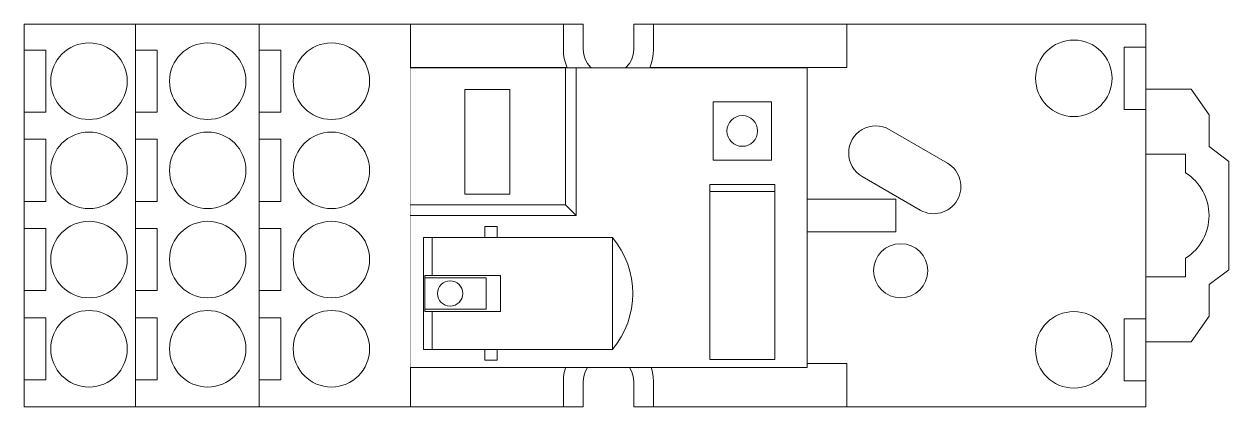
# Model space of a CAD drawing. Header units: millimetres. Extents: x 37984 to 70752, y 14140 to 37584.
# Drawn here: x 56865.8 to 56950.6, y 34459.8 to 34486.8 of the extents above; entities that cross this region are included whole.
import ezdxf

# ---------------------------------------------------------------- set-up
doc = ezdxf.new("R2010")
doc.units = ezdxf.units.MM
doc.set_wipeout_variables(frame=1)
for name, color, linetype, lineweight in [('000-PI-Oprema', 30, 'Continuous', 5), ('000-SI-Oprema', 30, 'Continuous', 5), ('SI-ORMAR-Oprema', 30, 'Continuous', 5)]:
    doc.layers.add(name, color=color, linetype=linetype, lineweight=lineweight)

# ---------------------------------------------------------------- blocks, each defined once
blk = doc.blocks.new('RXM4AB2BD')
at = {"layer": '000-PI-Oprema'}
blk.add_line((46551.766, 45840.712), (46572.848, 45840.712), dxfattribs=at)
blk.add_wipeout([(46551.766, 45840.712), (46572.848, 45840.712), (46572.848, 45812.772), (46551.766, 45812.772)]).dxf.layer = '000-PI-Oprema'
for p, q in [((46551.766, 45840.712), (46551.766, 45812.772)), ((46562.457, 45840.712), (46562.457, 45829.052)), ((46563.196, 45840.712), (46563.196, 45829.79)), ((46572.848, 45812.772), (46572.848, 45840.712)), ((46553.036, 45826.495), (46553.036, 45839.785)), ((46560.91, 45839.785), (46553.036, 45839.785)), ((46555.703, 45839.696), (46555.703, 45834.362)), ((46558.243, 45839.696), (46555.703, 45839.696)), ((46555.868, 45835.378), (46555.868, 45839.696)), ((46558.078, 45835.378), (46558.078, 45839.696)), ((46558.243, 45834.362), (46558.243, 45839.696)), ((46560.91, 45826.495), (46560.91, 45839.785)), ((46555.703, 45839.188), (46553.036, 45839.188)), ((46560.91, 45839.188), (46558.243, 45839.188)), ((46563.958, 45836.89), (46563.958, 45833.715)), ((46571.324, 45836.89), (46563.958, 45836.89)), ((46571.324, 45833.715), (46571.324, 45836.89)), ((46552.274, 45835.48), (46552.274, 45834.616)), ((46553.036, 45835.48), (46552.274, 45835.48)), ((46555.868, 45835.378), (46558.078, 45835.378)), ((46561.672, 45835.48), (46560.91, 45835.48)), ((46561.672, 45834.616), (46561.672, 45835.48)), ((46552.274, 45834.616), (46553.036, 45834.616)), ((46555.703, 45834.362), (46558.243, 45834.362)), ((46560.91, 45834.616), (46561.672, 45834.616)), ((46563.958, 45833.715), (46571.324, 45833.715)), ((46562.457, 45829.052), (46563.196, 45829.79)), ((46563.196, 45829.79), (46572.848, 45829.79)), ((46562.457, 45829.052), (46572.848, 45829.052)), ((46553.044, 45826.488), (46560.902, 45826.488)), ((46552.324, 45819.63), (46552.324, 45815.058)), ((46564.643, 45819.63), (46552.324, 45819.63)), ((46564.135, 45819.63), (46564.135, 45815.058)), ((46564.643, 45815.058), (46564.643, 45819.63)), ((46570.46, 45819.402), (46566.345, 45819.402)), ((46566.345, 45819.402), (46566.345, 45815.287)), ((46570.46, 45815.287), (46570.46, 45819.402)), ((46552.324, 45815.058), (46564.643, 45815.058)), ((46566.345, 45815.287), (46570.46, 45815.287)), ((46551.766, 45812.772), (46572.848, 45812.772))]:
    blk.add_line(p, q, dxfattribs=at)
for centre, radius in [((46556.973, 45837.918), 0.889), ((46568.403, 45817.344), 1.079)]:
    blk.add_circle(centre, radius, dxfattribs=at)
blk.add_arc((46556.973, 45831.149), 6.096, 229.77182, 310.22818, dxfattribs=at)
blk = doc.blocks.new('SCHNEIDER Relay Base 4P')
blk.add_wipeout([(-1.778, 41.148), (25.146, 41.148), (25.146, -37.846), (20.574, -37.846), (20.574, -41.021), (18.76, -42.291), (16.547, -42.291), (15.494, -43.688), (7.874, -43.688), (6.821, -42.291), (4.608, -42.291), (2.794, -41.021), (2.794, -37.846), (-1.778, -37.846)]).dxf.layer = 'SI-ORMAR-Oprema'
at = {"layer": 'SI-ORMAR-Oprema'}
for p, q in [((-1.778, 1.778), (-1.778, 41.148)), ((25.146, 41.148), (-1.778, 41.148)), ((0.127, 41.148), (0.127, 39.624)), ((4.496, 39.624), (4.496, 41.148)), ((6.401, 41.148), (6.401, 39.624)), ((10.77, 39.624), (10.77, 41.148)), ((12.675, 41.148), (12.675, 39.624)), ((17.043, 39.624), (17.043, 41.148)), ((18.948, 41.148), (18.948, 39.624)), ((23.317, 39.624), (23.317, 41.148)), ((25.146, 1.778), (25.146, 41.148)), ((0.127, 39.624), (4.496, 39.624)), ((6.401, 39.624), (10.77, 39.624)), ((12.675, 39.624), (17.043, 39.624)), ((18.948, 39.624), (23.317, 39.624)), ((25.146, 33.299), (-1.778, 33.299)), ((0.127, 33.299), (0.127, 31.775)), ((4.496, 31.775), (4.496, 33.299)), ((6.401, 33.299), (6.401, 31.775)), ((10.77, 31.775), (10.77, 33.299)), ((12.675, 33.299), (12.675, 31.775)), ((17.043, 31.775), (17.043, 33.299)), ((18.948, 33.299), (18.948, 31.775)), ((23.317, 31.775), (23.317, 33.299)), ((0.127, 31.775), (4.496, 31.775)), ((6.401, 31.775), (10.77, 31.775)), ((12.675, 31.775), (17.043, 31.775)), ((18.948, 31.775), (23.317, 31.775)), ((25.146, 24.587), (-1.778, 24.587)), ((0.127, 24.587), (0.127, 23.063)), ((4.496, 23.063), (4.496, 24.587)), ((6.401, 24.587), (6.401, 23.063)), ((10.77, 23.063), (10.77, 24.587)), ((12.675, 24.587), (12.675, 23.063)), ((17.043, 23.063), (17.043, 24.587)), ((18.948, 24.587), (18.948, 23.063)), ((23.317, 23.063), (23.317, 24.587)), ((0.127, 23.063), (4.496, 23.063)), ((6.401, 23.063), (10.77, 23.063)), ((12.675, 23.063), (17.043, 23.063)), ((18.948, 23.063), (23.317, 23.063)), ((25.146, 13.945), (-1.778, 13.945)), ((1.27, 2.91), (1.27, 13.945)), ((22.098, 13.945), (22.098, 2.91)), ((3.239, 7.874), (3.239, 6.858)), ((6.795, 7.874), (3.239, 7.874)), ((6.795, 6.858), (6.795, 7.874)), ((7.684, 7.874), (7.684, 6.858)), ((11.24, 7.874), (7.684, 7.874)), ((11.24, 6.858), (11.24, 7.874)), ((12.129, 7.874), (12.129, 6.858)), ((15.685, 7.874), (12.129, 7.874)), ((15.685, 6.858), (15.685, 7.874)), ((16.574, 7.874), (16.574, 6.858)), ((20.13, 7.874), (16.574, 7.874)), ((20.13, 6.858), (20.13, 7.874)), ((3.239, 6.858), (6.795, 6.858)), ((7.684, 6.858), (11.24, 6.858)), ((12.129, 6.858), (15.685, 6.858)), ((16.574, 6.858), (20.13, 6.858)), ((3.239, 4.191), (3.239, 3.175)), ((6.795, 4.191), (3.239, 4.191)), ((6.795, 3.175), (6.795, 4.191)), ((7.684, 4.191), (7.684, 3.175)), ((11.24, 4.191), (7.684, 4.191)), ((11.24, 3.175), (11.24, 4.191)), ((12.129, 4.191), (12.129, 3.175)), ((15.685, 4.191), (12.129, 4.191)), ((15.685, 3.175), (15.685, 4.191)), ((16.574, 4.191), (16.574, 3.175)), ((20.13, 4.191), (16.574, 4.191)), ((20.13, 3.175), (20.13, 4.191)), ((0, 3.175), (-1.778, 3.175)), ((3.239, 3.175), (6.795, 3.175)), ((7.684, 3.175), (11.24, 3.175)), ((12.129, 3.175), (15.685, 3.175)), ((16.574, 3.175), (20.13, 3.175)), ((25.146, 3.175), (23.368, 3.175)), ((-1.778, 1.778), (0, 1.778)), ((25.146, 1.778), (23.368, 1.778)), ((-1.778, -37.846), (-1.778, -1.778)), ((0, -1.778), (-1.778, -1.778)), ((3.239, -2.032), (3.239, -3.048)), ((6.795, -2.032), (3.239, -2.032)), ((6.795, -3.048), (6.795, -2.032)), ((7.684, -2.032), (7.684, -3.048)), ((11.24, -2.032), (7.684, -2.032)), ((11.24, -3.048), (11.24, -2.032)), ((15.685, -2.032), (12.129, -2.032)), ((12.129, -2.032), (12.129, -3.048)), ((15.685, -3.048), (15.685, -2.032)), ((20.13, -2.032), (16.574, -2.032)), ((16.574, -2.032), (16.574, -3.048)), ((20.13, -3.048), (20.13, -2.032)), ((23.368, -1.778), (25.146, -1.778)), ((25.146, -37.846), (25.146, -1.778)), ((-1.778, -3.175), (0, -3.175)), ((1.27, -16.789), (1.27, -2.91)), ((3.239, -3.048), (6.795, -3.048)), ((7.684, -3.048), (11.24, -3.048)), ((12.129, -3.048), (15.685, -3.048)), ((16.574, -3.048), (20.13, -3.048)), ((22.098, -2.91), (22.098, -16.789)), ((23.368, -3.175), (25.146, -3.175)), ((3.239, -8.636), (3.239, -9.652)), ((6.795, -8.636), (3.239, -8.636)), ((6.795, -9.652), (6.795, -8.636)), ((20.13, -8.636), (16.574, -8.636)), ((16.574, -8.636), (16.574, -9.652)), ((20.13, -9.652), (20.13, -8.636)), ((3.239, -9.652), (6.795, -9.652)), ((16.574, -9.652), (20.13, -9.652)), ((10.541, -11.971), (10.541, -20.244)), ((12.827, -20.244), (12.827, -11.971)), ((-1.778, -16.789), (1.27, -16.789)), ((22.098, -16.789), (25.146, -16.789)), ((12.066, -21.958), (14.428, -17.867)), ((10.541, -20.244), (12.827, -20.244)), ((17.728, -19.772), (15.366, -23.863)), ((4.42, -36.322), (0.051, -36.322)), ((0.051, -36.322), (0.051, -37.846)), ((4.42, -37.846), (4.42, -36.322)), ((23.52, -36.322), (19.152, -36.322)), ((19.152, -36.322), (19.152, -37.846)), ((23.52, -37.846), (23.52, -36.322)), ((-1.778, -37.846), (25.146, -37.846)), ((2.794, -37.846), (2.794, -41.021)), ((7.366, -40.64), (7.366, -37.846)), ((16.002, -37.846), (16.002, -40.64)), ((20.574, -41.021), (20.574, -37.846)), ((8.681, -40.64), (7.366, -40.64)), ((16.002, -40.64), (14.687, -40.64)), ((2.794, -41.021), (4.608, -42.291)), ((18.76, -42.291), (20.574, -41.021)), ((4.608, -42.291), (6.821, -42.291)), ((6.821, -42.291), (7.874, -43.688)), ((15.494, -43.688), (16.547, -42.291)), ((16.547, -42.291), (18.76, -42.291)), ((7.874, -43.688), (15.494, -43.688))]:
    blk.add_line(p, q, dxfattribs=at)
for centre, radius in [((2.311, 36.576), 2.692), ((8.585, 36.576), 2.692), ((14.859, 36.576), 2.692), ((21.133, 36.576), 2.692), ((2.311, 28.219), 2.692), ((8.585, 28.219), 2.692), ((14.859, 28.219), 2.692), ((21.133, 28.219), 2.692), ((2.311, 19.507), 2.692), ((8.585, 19.507), 2.692), ((14.859, 19.507), 2.692), ((21.133, 19.507), 2.692), ((11.684, -9.919), 2.349), ((7.798, -20.574), 1.905), ((2.235, -32.766), 2.692), ((21.336, -32.766), 2.692)]:
    blk.add_circle(centre, radius, dxfattribs=at)
for centre, radius, start, end in [((0, 0), 3.175, 270, 90), ((23.368, 0), 3.175, 90, 270), ((0, 0), 1.778, 270, 90), ((23.368, 0), 1.778, 90, 270), ((16.078, -18.819), 1.905, 330, 150), ((13.716, -22.911), 1.905, 150, 330), ((11.684, -38.735), 3.556, 212.39237, 327.60763)]:
    blk.add_arc(centre, radius, start, end, dxfattribs=at)
at = {"layer": '000-PI-Oprema'}
blk.add_blockref('RXM4AB2BD', (-46550.773, -45826.768), dxfattribs=at)

msp = doc.modelspace()

# ---------------------------------------------------------------- block references
at = {"layer": '000-SI-Oprema', "rotation": 90}
msp.add_blockref('SCHNEIDER Relay Base 4P', (56906.958, 34461.612), dxfattribs=at)

doc.saveas('drawing.dxf')
